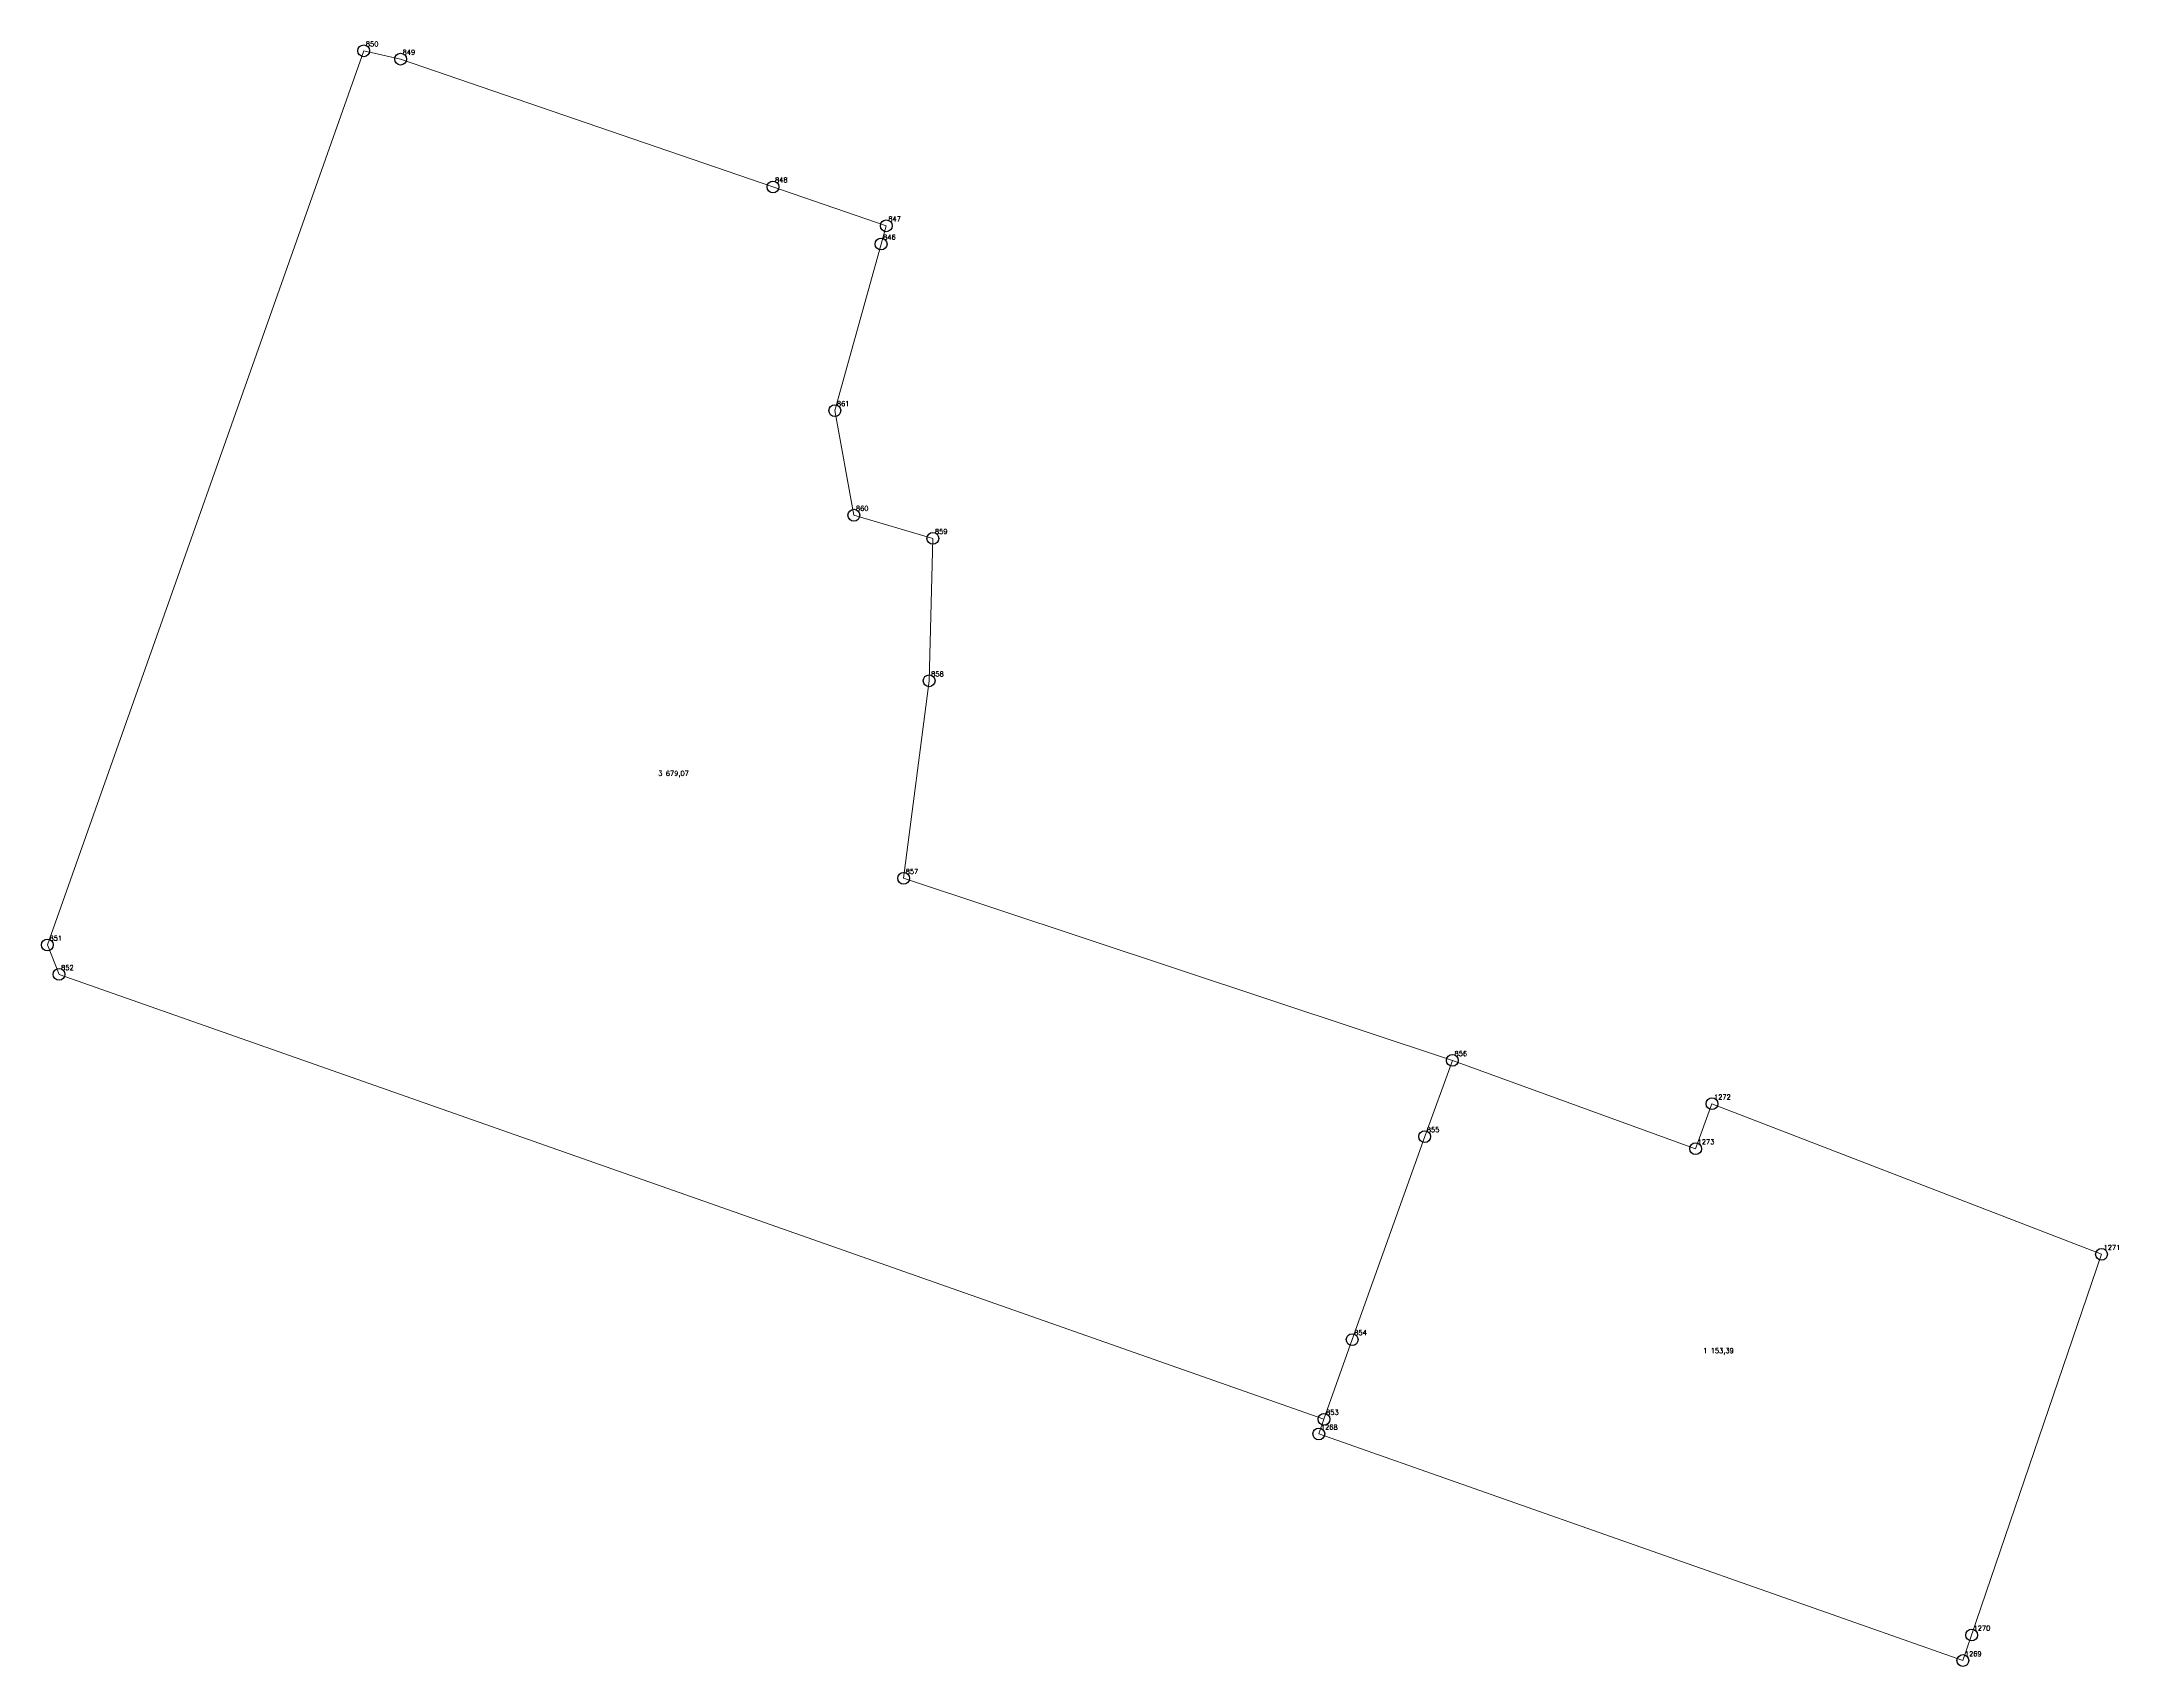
# Model space of a CAD drawing. Extents: x 1390702 to 1399289, y 354783 to 361029.
# Drawn here: x 1396870.3 to 1397002.2, y 359627.7 to 359730.9 of the extents above; entities that cross this region are included whole.
import ezdxf

# ---------------------------------------------------------------- set-up
doc = ezdxf.new("R2010")
doc.units = 0
doc.header["$PDMODE"] = 33
doc.header["$PDSIZE"] = 0.75
doc.layers.add('7 - разработанные границы территорий окн', color=7, linetype='Continuous')
doc.styles.get("Standard").update_dxf_attribs({"font": 'simplex.shx'})

msp = doc.modelspace()

# ---------------------------------------------------------------- linework, layer by layer
at = {"layer": '7 - разработанные границы территорий окн', "color": 7, "lineweight": 20}
for points in [[(1396923.6, 359718.08), (1396920.66, 359707.5), (1396921.87, 359700.85), (1396926.89, 359699.38), (1396926.65, 359690.33), (1396925.03, 359677.78), (1396959.9, 359666.21), (1396958.14, 359661.37), (1396953.53, 359648.47), (1396951.74, 359643.41), (1396871.37, 359671.68), (1396870.63, 359673.55), (1396890.73, 359730.36), (1396893.07, 359729.83), (1396916.73, 359721.71), (1396923.93, 359719.24), (1396923.6, 359718.08)], [(1396923.6, 359718.08), (1396920.66, 359707.5), (1396921.87, 359700.85), (1396926.89, 359699.38), (1396926.65, 359690.33), (1396925.03, 359677.78), (1396959.9, 359666.21), (1396958.14, 359661.37), (1396953.53, 359648.47), (1396951.74, 359643.41), (1396871.37, 359671.68), (1396870.63, 359673.55), (1396890.73, 359730.36), (1396893.07, 359729.83), (1396916.73, 359721.71), (1396923.93, 359719.24), (1396923.6, 359718.08)], [(1396951.41, 359642.48), (1396951.74, 359643.41), (1396953.53, 359648.47), (1396958.14, 359661.37), (1396959.9, 359666.21), (1396975.35, 359660.6), (1396976.39, 359663.46), (1397001.14, 359653.89), (1396992.89, 359629.7), (1396992.33, 359628.08), (1396951.41, 359642.48)], [(1396951.41, 359642.48), (1396951.74, 359643.41), (1396953.53, 359648.47), (1396958.14, 359661.37), (1396959.9, 359666.21), (1396975.35, 359660.6), (1396976.39, 359663.46), (1397001.14, 359653.89), (1396992.89, 359629.7), (1396992.33, 359628.08), (1396951.41, 359642.48)]]:
    msp.add_lwpolyline(points, close=True, dxfattribs=at)
at = {"layer": '7 - разработанные границы территорий окн'}
for p in [(1396890.73, 359730.36), (1396893.07, 359729.83), (1396916.73, 359721.71), (1396923.93, 359719.24), (1396923.6, 359718.08), (1396920.66, 359707.5), (1396921.87, 359700.85), (1396926.89, 359699.38), (1396926.65, 359690.33), (1396925.03, 359677.78), (1396870.63, 359673.55), (1396871.37, 359671.68), (1396959.9, 359666.21), (1396976.39, 359663.46), (1396958.14, 359661.37), (1396975.35, 359660.6), (1397001.14, 359653.89), (1396953.53, 359648.47), (1396951.74, 359643.41), (1396951.41, 359642.48), (1396992.89, 359629.7), (1396992.33, 359628.08)]:
    msp.add_point(p, dxfattribs=at)

# ---------------------------------------------------------------- texts
at = {"layer": '7 - разработанные границы территорий окн', "color": 7}
for s, p in [('850', (1396890.86, 359730.64)), ('849', (1396893.2, 359730.11)), ('848', (1396916.86, 359721.99)), ('846', (1396923.73, 359718.36)), ('847', (1396924.06, 359719.52)), ('861', (1396920.79, 359707.78)), ('860', (1396922, 359701.13)), ('859', (1396927.02, 359699.66)), ('858', (1396926.78, 359690.61)), ('3 679,07', (1396909.44, 359684.29)), ('3 679,07', (1396909.44, 359684.29)), ('857', (1396925.16, 359678.06)), ('851', (1396870.76, 359673.82)), ('852', (1396871.5, 359671.95)), ('856', (1396960.03, 359666.49)), ('1272', (1396976.52, 359663.73)), ('855', (1396958.27, 359661.65)), ('1273', (1396975.48, 359660.88)), ('1271', (1397001.27, 359654.17)), ('854', (1396953.66, 359648.75)), ('1 153,39', (1396975.83, 359647.61)), ('1 153,39', (1396975.83, 359647.61)), ('853', (1396951.87, 359643.69)), ('1268', (1396951.54, 359642.75)), ('1270', (1396993.01, 359629.98)), ('1269', (1396992.46, 359628.35))]:
    msp.add_text(s, height=0.311, dxfattribs=at).set_placement(p)

doc.saveas('drawing.dxf')
